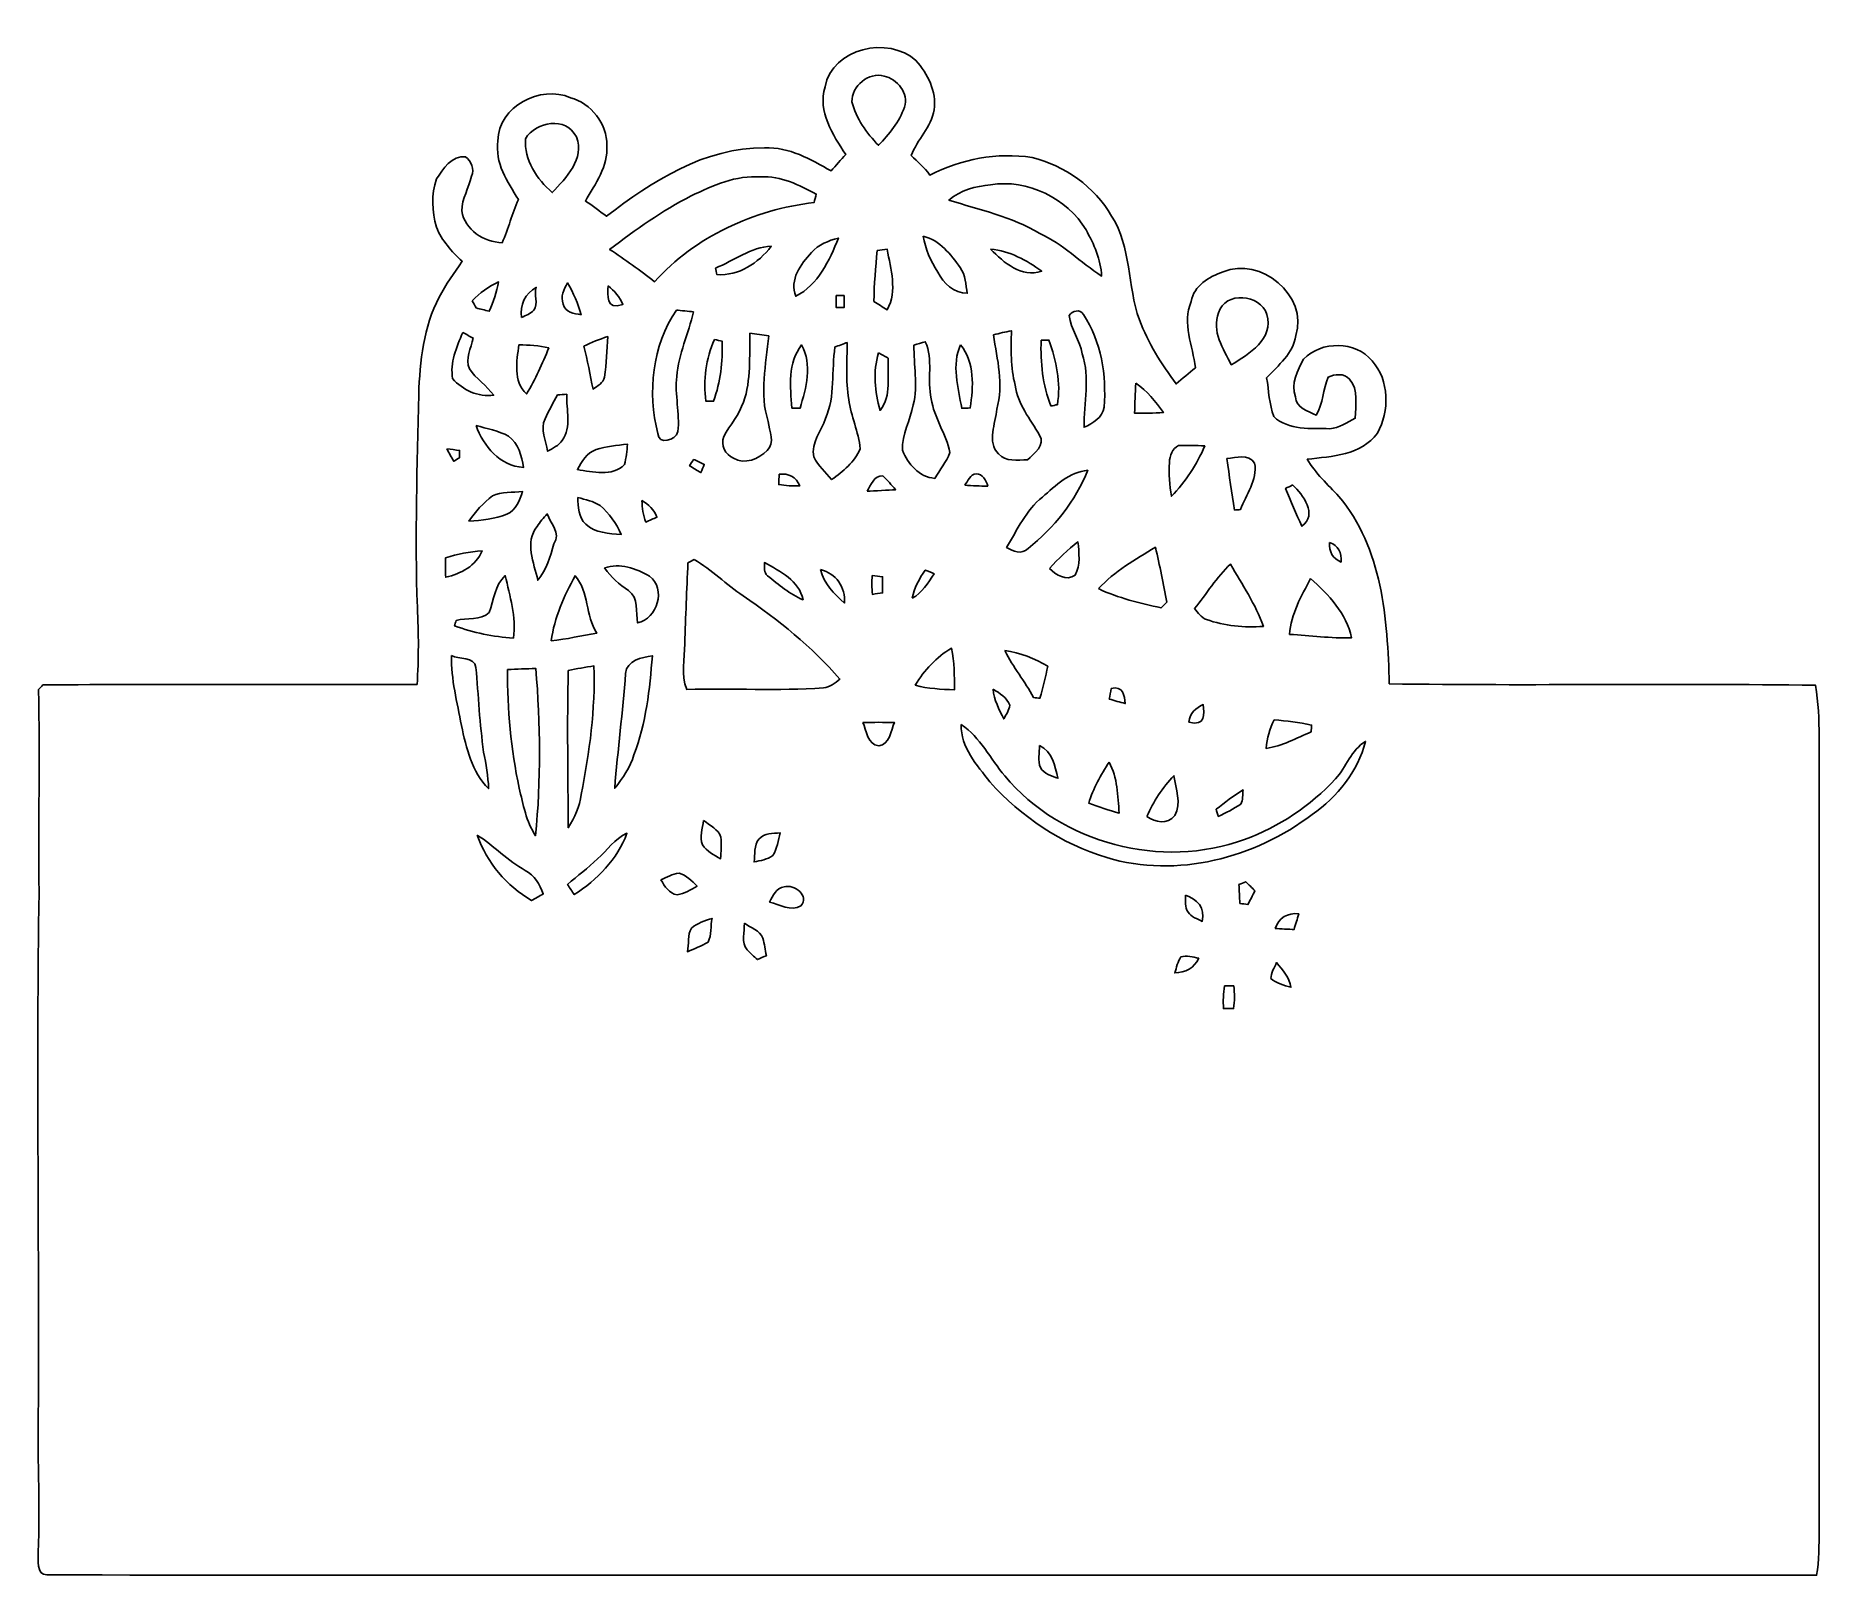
# Model space of a CAD drawing. Header units: centimetres. Extents: x -14 to 13.7, y -12 to 12.
import ezdxf

# ---------------------------------------------------------------- set-up
doc = ezdxf.new("R2010")
doc.units = ezdxf.units.CM
doc.header["$MEASUREMENT"] = 0
doc.layers.add('Camada 1', color=7, linetype='Continuous')

msp = doc.modelspace()

# ---------------------------------------------------------------- linework, layer by layer
at = {"layer": 'Camada 1', "color": 139}
for points, knots in [([(-1.73531, 11.176), (-1.61713, 11.78348), (-0.75318, 11.97116), (-0.31997, 11.58522), (-0.31997, 11.58522), (-0.13582, 11.37885), (0.00459, 11.10192), (-0.03739, 10.81758), (-0.03739, 10.81758), (-0.08431, 10.54558), (-0.29704, 10.35508), (-0.3937, 10.10743), (-0.3937, 10.10743), (-0.29281, 10.01007), (-0.1845, 9.9194), (-0.10548, 9.80158), (-0.10548, 9.80158), (0.38664, 10.04464), (0.93874, 10.16176), (1.48731, 10.07463), (1.48731, 10.07463), (1.99954, 9.94939), (2.46204, 9.62201), (2.72697, 9.1634), (2.72697, 9.1634), (3.03601, 8.68045), (2.96862, 8.07473), (3.15807, 7.54909), (3.15807, 7.54909), (3.29247, 7.18785), (3.50308, 6.86047), (3.73027, 6.55073), (3.73027, 6.55073), (3.83046, 6.63434), (3.92924, 6.72042), (4.03154, 6.80261), (4.03154, 6.80261), (3.99097, 7.14057), (3.82164, 7.49688), (3.96593, 7.83202), (3.96593, 7.83202), (4.00685, 8.07932), (4.24356, 8.21902), (4.46052, 8.29522), (4.46052, 8.29522), (5.0426, 8.54075), (5.79226, 7.9255), (5.59329, 7.30144), (5.59329, 7.30144), (5.55695, 7.01922), (5.31918, 6.84212), (5.13997, 6.64598), (5.13997, 6.64598), (5.17454, 6.4449), (5.17913, 6.23217), (5.25074, 6.04132), (5.25074, 6.04132), (5.47829, 5.8233), (5.83424, 5.85893), (6.1221, 5.85294), (6.1221, 5.85294), (6.27027, 5.85646), (6.38986, 5.95736), (6.52004, 6.01486), (6.52004, 6.01486), (6.51757, 6.21877), (6.58072, 6.4576), (6.43008, 6.62446), (6.43008, 6.62446), (6.34471, 6.72147), (6.20324, 6.70066), (6.09706, 6.65656), (6.09706, 6.65656), (6.01557, 6.46536), (6.02192, 6.24417), (5.91079, 6.06143), (5.91079, 6.06143), (5.7919, 6.13092), (5.59259, 6.16973), (5.59117, 6.35035), (5.59117, 6.35035), (5.5058, 6.55461), (5.62398, 6.75852), (5.71288, 6.93632), (5.71288, 6.93632), (5.99299, 7.22065), (6.52215, 7.22559), (6.7825, 6.90668), (6.7825, 6.90668), (7.05273, 6.60753), (7.05414, 6.12457), (6.8647, 5.78309), (6.8647, 5.78309), (6.60788, 5.43877), (6.1602, 5.42325), (5.77215, 5.37774), (5.77215, 5.37774), (5.90232, 5.15796), (6.09035, 4.9844), (6.26251, 4.79884), (6.26251, 4.79884), (6.94337, 3.99979), (7.02345, 2.8829), (7.04885, 1.88101), (7.04885, 1.88101), (9.26112, 1.84785), (11.4741, 1.89159), (13.68636, 1.85808), (13.68636, 1.85808), (13.72835, 1.59385), (13.73963, 1.32609), (13.74316, 1.05869), (13.74316, 1.05869), (13.73928, -3.05717), (13.73858, -7.17303), (13.74351, -11.28889), (13.74351, -11.28889), (13.73611, -11.52454), (13.74387, -11.76408), (13.70048, -11.99727), (13.70048, -11.99727), (4.51802, -11.99092), (-4.66549, -11.99691), (-13.84758, -11.99162), (-13.84758, -11.99162), (-14.02327, -11.98986), (-13.97211, -11.74503), (-13.98446, -11.64272), (-13.98446, -11.64272), (-13.95271, -10.86626), (-14.00175, -10.09015), (-13.97882, -9.31368), (-13.97882, -9.31368), (-13.9707, -6.66327), (-14.01339, -4.01179), (-13.97106, -1.36137), (-13.97106, -1.36137), (-13.99081, -0.3108), (-13.94918, 0.74048), (-13.98023, 1.7907), (-13.98023, 1.7907), (-13.95659, 1.81575), (-13.93331, 1.84079), (-13.90967, 1.86549), (-13.90967, 1.86549), (-11.96834, 1.87607), (-10.02665, 1.86549), (-8.08531, 1.87078), (-8.08531, 1.87078), (-8.06097, 2.27012), (-8.05921, 2.67053), (-8.08143, 3.06987), (-8.08143, 3.06987), (-8.1213, 4.17512), (-8.08425, 5.28073), (-8.06097, 6.38598), (-8.06097, 6.38598), (-8.03945, 6.90104), (-7.98795, 7.43867), (-7.74171, 7.90222), (-7.74171, 7.90222), (-7.64258, 8.10048), (-7.50323, 8.2744), (-7.38258, 8.45926), (-7.38258, 8.45926), (-7.54803, 8.60848), (-7.70114, 8.7824), (-7.78545, 8.99089), (-7.78545, 8.99089), (-7.85036, 9.23184), (-7.87012, 9.50242), (-7.78192, 9.74019), (-7.78192, 9.74019), (-7.68526, 9.89506), (-7.54204, 10.11096), (-7.32966, 10.08486), (-7.32966, 10.08486), (-7.24112, 10.01571), (-7.18785, 9.894), (-7.24006, 9.78147), (-7.24006, 9.78147), (-7.27992, 9.59908), (-7.38787, 9.43469), (-7.39105, 9.24383), (-7.39105, 9.24383), (-7.34201, 8.94785), (-7.04603, 8.7563), (-6.76134, 8.74783), (-6.76134, 8.74783), (-6.6608, 8.96549), (-6.60823, 9.20397), (-6.50769, 9.42305), (-6.50769, 9.42305), (-6.68443, 9.6968), (-6.8767, 9.99067), (-6.8266, 10.33568), (-6.8266, 10.33568), (-6.82307, 10.86697), (-6.16303, 11.21163), (-5.69807, 11.00525), (-5.69807, 11.00525), (-5.38127, 10.91918), (-5.12269, 10.59815), (-5.13292, 10.26442), (-5.13292, 10.26442), (-5.10505, 9.93634), (-5.31354, 9.66717), (-5.46559, 9.39659), (-5.46559, 9.39659), (-5.35129, 9.32462), (-5.24439, 9.24207), (-5.13856, 9.15882), (-5.13856, 9.15882), (-4.4263, 9.7035), (-3.60786, 10.23761), (-2.67476, 10.22279), (-2.67476, 10.22279), (-2.29094, 10.24467), (-1.96144, 10.04288), (-1.64006, 9.86684), (-1.64006, 9.86684), (-1.56563, 9.95257), (-1.48978, 10.03688), (-1.41358, 10.12084), (-1.41358, 10.12084), (-1.61431, 10.43058), (-1.85102, 10.78653), (-1.73531, 11.176)], [0, 0, 0, 0, 0.01724138, 0.01724138, 0.01724138, 0.01724138, 0.03448276, 0.03448276, 0.03448276, 0.03448276, 0.05172414, 0.05172414, 0.05172414, 0.05172414, 0.06896552, 0.06896552, 0.06896552, 0.06896552, 0.0862069, 0.0862069, 0.0862069, 0.0862069, 0.10344828, 0.10344828, 0.10344828, 0.10344828, 0.12068966, 0.12068966, 0.12068966, 0.12068966, 0.13793103, 0.13793103, 0.13793103, 0.13793103, 0.15517241, 0.15517241, 0.15517241, 0.15517241, 0.17241379, 0.17241379, 0.17241379, 0.17241379, 0.18965517, 0.18965517, 0.18965517, 0.18965517, 0.20689655, 0.20689655, 0.20689655, 0.20689655, 0.22413793, 0.22413793, 0.22413793, 0.22413793, 0.24137931, 0.24137931, 0.24137931, 0.24137931, 0.25862069, 0.25862069, 0.25862069, 0.25862069, 0.27586207, 0.27586207, 0.27586207, 0.27586207, 0.29310345, 0.29310345, 0.29310345, 0.29310345, 0.31034483, 0.31034483, 0.31034483, 0.31034483, 0.32758621, 0.32758621, 0.32758621, 0.32758621, 0.34482759, 0.34482759, 0.34482759, 0.34482759, 0.36206897, 0.36206897, 0.36206897, 0.36206897, 0.37931034, 0.37931034, 0.37931034, 0.37931034, 0.39655172, 0.39655172, 0.39655172, 0.39655172, 0.4137931, 0.4137931, 0.4137931, 0.4137931, 0.43103448, 0.43103448, 0.43103448, 0.43103448, 0.44827586, 0.44827586, 0.44827586, 0.44827586, 0.46551724, 0.46551724, 0.46551724, 0.46551724, 0.48275862, 0.48275862, 0.48275862, 0.48275862, 0.5, 0.5, 0.5, 0.5, 0.51724138, 0.51724138, 0.51724138, 0.51724138, 0.53448276, 0.53448276, 0.53448276, 0.53448276, 0.55172414, 0.55172414, 0.55172414, 0.55172414, 0.56896552, 0.56896552, 0.56896552, 0.56896552, 0.5862069, 0.5862069, 0.5862069, 0.5862069, 0.60344828, 0.60344828, 0.60344828, 0.60344828, 0.62068966, 0.62068966, 0.62068966, 0.62068966, 0.63793103, 0.63793103, 0.63793103, 0.63793103, 0.65517241, 0.65517241, 0.65517241, 0.65517241, 0.67241379, 0.67241379, 0.67241379, 0.67241379, 0.68965517, 0.68965517, 0.68965517, 0.68965517, 0.70689655, 0.70689655, 0.70689655, 0.70689655, 0.72413793, 0.72413793, 0.72413793, 0.72413793, 0.74137931, 0.74137931, 0.74137931, 0.74137931, 0.75862069, 0.75862069, 0.75862069, 0.75862069, 0.77586207, 0.77586207, 0.77586207, 0.77586207, 0.79310345, 0.79310345, 0.79310345, 0.79310345, 0.81034483, 0.81034483, 0.81034483, 0.81034483, 0.82758621, 0.82758621, 0.82758621, 0.82758621, 0.84482759, 0.84482759, 0.84482759, 0.84482759, 0.86206897, 0.86206897, 0.86206897, 0.86206897, 0.87931034, 0.87931034, 0.87931034, 0.87931034, 0.89655172, 0.89655172, 0.89655172, 0.89655172, 0.9137931, 0.9137931, 0.9137931, 0.9137931, 0.93103448, 0.93103448, 0.93103448, 0.93103448, 0.94827586, 0.94827586, 0.94827586, 0.94827586, 0.96551724, 0.96551724, 0.96551724, 0.96551724, 1, 1, 1, 1]), ([(-1.31621, 10.9414), (-1.25201, 10.68176), (-1.08726, 10.45386), (-0.90205, 10.26407), (-0.90205, 10.26407), (-0.74083, 10.44116), (-0.57326, 10.62567), (-0.49989, 10.85885), (-0.49989, 10.85885), (-0.4251, 11.07122), (-0.61101, 11.29947), (-0.81456, 11.34322), (-0.81456, 11.34322), (-1.05798, 11.41024), (-1.32151, 11.18658), (-1.31621, 10.9414)], [0, 0, 0, 0, 0.2, 0.2, 0.2, 0.2, 0.4, 0.4, 0.4, 0.4, 0.6, 0.6, 0.6, 0.6, 1, 1, 1, 1]), ([(-6.39868, 10.36602), (-6.42091, 10.04111), (-6.22124, 9.73596), (-5.98205, 9.52958), (-5.98205, 9.52958), (-5.76756, 9.75889), (-5.47088, 10.05381), (-5.60458, 10.39424), (-5.60458, 10.39424), (-5.77144, 10.72056), (-6.23217, 10.63766), (-6.39868, 10.36602)], [0, 0, 0, 0, 0.25, 0.25, 0.25, 0.25, 0.5, 0.5, 0.5, 0.5, 1, 1, 1, 1]), ([(-3.81952, 9.47808), (-4.26967, 9.24454), (-4.68454, 8.94891), (-5.08811, 8.64411), (-5.08811, 8.64411), (-4.84999, 8.4836), (-4.61327, 8.32062), (-4.38961, 8.13964), (-4.38961, 8.13964), (-3.75532, 8.84273), (-2.83951, 9.26782), (-1.905, 9.37225), (-1.905, 9.37225), (-1.89406, 9.41599), (-1.88313, 9.46009), (-1.87184, 9.50383), (-1.87184, 9.50383), (-2.13889, 9.64424), (-2.42323, 9.79487), (-2.73403, 9.77265), (-2.73403, 9.77265), (-3.12244, 9.80369), (-3.47768, 9.63612), (-3.81952, 9.47808)], [0, 0, 0, 0, 0.14285714, 0.14285714, 0.14285714, 0.14285714, 0.28571429, 0.28571429, 0.28571429, 0.28571429, 0.42857143, 0.42857143, 0.42857143, 0.42857143, 0.57142857, 0.57142857, 0.57142857, 0.57142857, 0.71428571, 0.71428571, 0.71428571, 0.71428571, 1, 1, 1, 1]), ([(0.84314, 9.65059), (0.61031, 9.62519), (0.37324, 9.56839), (0.19262, 9.41176), (0.19262, 9.41176), (0.67134, 9.25971), (1.16981, 9.15211), (1.6069, 8.89282), (1.6069, 8.89282), (1.96709, 8.72913), (2.24331, 8.44197), (2.57034, 8.22819), (2.57034, 8.22819), (2.5594, 8.48466), (2.4511, 8.7249), (2.32939, 8.94644), (2.32939, 8.94644), (2.03059, 9.44386), (1.41958, 9.74302), (0.84314, 9.65059)], [0, 0, 0, 0, 0.16666667, 0.16666667, 0.16666667, 0.16666667, 0.33333333, 0.33333333, 0.33333333, 0.33333333, 0.5, 0.5, 0.5, 0.5, 0.66666667, 0.66666667, 0.66666667, 0.66666667, 1, 1, 1, 1]), ([(-3.43923, 8.35378), (-3.43429, 8.32838), (-3.42406, 8.27722), (-3.41912, 8.25182), (-3.41912, 8.25182), (-3.07411, 8.23066), (-2.7753, 8.43033), (-2.57175, 8.69244), (-2.57175, 8.69244), (-2.88925, 8.6801), (-3.15348, 8.46843), (-3.43923, 8.35378)], [0, 0, 0, 0, 0.25, 0.25, 0.25, 0.25, 0.5, 0.5, 0.5, 0.5, 1, 1, 1, 1]), ([(-1.94522, 8.59508), (-2.11349, 8.41692), (-2.29129, 8.17104), (-2.19075, 7.91457), (-2.19075, 7.91457), (-1.84044, 8.09519), (-1.66405, 8.46984), (-1.52682, 8.8205), (-1.52682, 8.8205), (-1.68204, 8.78099), (-1.83727, 8.71749), (-1.94522, 8.59508)], [0, 0, 0, 0, 0.25, 0.25, 0.25, 0.25, 0.5, 0.5, 0.5, 0.5, 1, 1, 1, 1]), ([(-0.92146, 8.6293), (-0.94897, 8.36507), (-0.96837, 8.10013), (-0.97578, 7.83414), (-0.97578, 7.83414), (-0.90629, 7.79039), (-0.83679, 7.747), (-0.76659, 7.70361), (-0.76659, 7.70361), (-0.60466, 8.00065), (-0.71296, 8.33684), (-0.76623, 8.64623), (-0.76623, 8.64623), (-0.81809, 8.64094), (-0.86995, 8.63529), (-0.92146, 8.6293)], [0, 0, 0, 0, 0.2, 0.2, 0.2, 0.2, 0.4, 0.4, 0.4, 0.4, 0.6, 0.6, 0.6, 0.6, 1, 1, 1, 1]), ([(-0.20532, 8.85084), (-0.16827, 8.65187), (-0.09419, 8.45996), (0.0187, 8.29134), (0.0187, 8.29134), (0.11042, 8.11389), (0.26987, 7.96607), (0.47942, 7.96043), (0.47942, 7.96043), (0.45614, 8.0966), (0.45156, 8.24265), (0.37006, 8.35977), (0.37006, 8.35977), (0.22366, 8.5665), (0.05221, 8.78417), (-0.20532, 8.85084)], [0, 0, 0, 0, 0.2, 0.2, 0.2, 0.2, 0.4, 0.4, 0.4, 0.4, 0.6, 0.6, 0.6, 0.6, 1, 1, 1, 1]), ([(0.84349, 8.64799), (1.05375, 8.43527), (1.31586, 8.19891), (1.63901, 8.30298), (1.63901, 8.30298), (1.4037, 8.47372), (1.13877, 8.62224), (0.84349, 8.64799)], [0, 0, 0, 0, 0.33333333, 0.33333333, 0.33333333, 0.33333333, 1, 1, 1, 1]), ([(-7.22842, 7.84578), (-7.20831, 7.80803), (-7.1882, 7.77028), (-7.16809, 7.73254), (-7.16809, 7.73254), (-7.09965, 7.71595), (-7.03157, 7.69902), (-6.96277, 7.68244), (-6.96277, 7.68244), (-6.90104, 7.8299), (-6.84636, 7.98089), (-6.81567, 8.13823), (-6.81567, 8.13823), (-6.97089, 8.06838), (-7.10847, 7.96607), (-7.22842, 7.84578)], [0, 0, 0, 0, 0.2, 0.2, 0.2, 0.2, 0.4, 0.4, 0.4, 0.4, 0.6, 0.6, 0.6, 0.6, 1, 1, 1, 1]), ([(-5.8099, 7.79392), (-5.78802, 7.66339), (-5.63915, 7.64575), (-5.53367, 7.62635), (-5.53367, 7.62635), (-5.57777, 7.80062), (-5.65291, 7.96537), (-5.74252, 8.12094), (-5.74252, 8.12094), (-5.80178, 8.02358), (-5.85964, 7.90822), (-5.8099, 7.79392)], [0, 0, 0, 0, 0.25, 0.25, 0.25, 0.25, 0.5, 0.5, 0.5, 0.5, 1, 1, 1, 1]), ([(-5.11351, 8.07544), (-5.11422, 7.93679), (-5.14985, 7.6895), (-4.88174, 7.78827), (-4.88174, 7.78827), (-4.93254, 7.90328), (-5.01368, 7.99994), (-5.11351, 8.07544)], [0, 0, 0, 0, 0.33333333, 0.33333333, 0.33333333, 0.33333333, 1, 1, 1, 1]), ([(-6.45795, 7.58296), (-6.39339, 7.61859), (-6.31931, 7.64328), (-6.26639, 7.6962), (-6.26639, 7.6962), (-6.19125, 7.79604), (-6.2745, 7.94879), (-6.2297, 8.05145), (-6.2297, 8.05145), (-6.40256, 7.96078), (-6.49393, 7.77557), (-6.45795, 7.58296)], [0, 0, 0, 0, 0.25, 0.25, 0.25, 0.25, 0.5, 0.5, 0.5, 0.5, 1, 1, 1, 1]), ([(-1.56034, 7.9255), (-1.56104, 7.86306), (-1.56104, 7.80062), (-1.56034, 7.73783), (-1.56034, 7.73783), (-1.51977, 7.73783), (-1.4792, 7.73783), (-1.43827, 7.73783), (-1.43827, 7.73783), (-1.43792, 7.80062), (-1.43792, 7.86306), (-1.43827, 7.9255), (-1.43827, 7.9255), (-1.4792, 7.9255), (-1.51977, 7.9255), (-1.56034, 7.9255)], [0, 0, 0, 0, 0.2, 0.2, 0.2, 0.2, 0.4, 0.4, 0.4, 0.4, 0.6, 0.6, 0.6, 0.6, 1, 1, 1, 1]), ([(4.39067, 7.65669), (4.27955, 7.37376), (4.46617, 7.09224), (4.58999, 6.84918), (4.58999, 6.84918), (4.86445, 7.00899), (5.25815, 7.25805), (5.14385, 7.63094), (5.14385, 7.63094), (5.04472, 7.94914), (4.49086, 7.99818), (4.39067, 7.65669)], [0, 0, 0, 0, 0.25, 0.25, 0.25, 0.25, 0.5, 0.5, 0.5, 0.5, 1, 1, 1, 1]), ([(-4.04812, 7.69902), (-4.43018, 7.14798), (-4.49827, 6.41667), (-4.33775, 5.77709), (-4.33775, 5.77709), (-4.3307, 5.6007), (-4.05518, 5.66244), (-4.02696, 5.80707), (-4.02696, 5.80707), (-3.99027, 6.09177), (-4.07776, 6.38069), (-4.04283, 6.6675), (-4.04283, 6.6675), (-4.01814, 7.01604), (-3.85762, 7.33354), (-3.78425, 7.67186), (-3.78425, 7.67186), (-3.85022, 7.67856), (-3.98216, 7.69232), (-4.04812, 7.69902)], [0, 0, 0, 0, 0.16666667, 0.16666667, 0.16666667, 0.16666667, 0.33333333, 0.33333333, 0.33333333, 0.33333333, 0.5, 0.5, 0.5, 0.5, 0.66666667, 0.66666667, 0.66666667, 0.66666667, 1, 1, 1, 1]), ([(2.06551, 7.61259), (2.08844, 7.40128), (2.23661, 7.22912), (2.26907, 7.01887), (2.26907, 7.01887), (2.39501, 6.64669), (2.29482, 6.25651), (2.29729, 5.87551), (2.29729, 5.87551), (2.43558, 5.93478), (2.58304, 6.02791), (2.61056, 6.18843), (2.61056, 6.18843), (2.6476, 6.6809), (2.56575, 7.2143), (2.28635, 7.63094), (2.28635, 7.63094), (2.23485, 7.72442), (2.11455, 7.68773), (2.06551, 7.61259)], [0, 0, 0, 0, 0.16666667, 0.16666667, 0.16666667, 0.16666667, 0.33333333, 0.33333333, 0.33333333, 0.33333333, 0.5, 0.5, 0.5, 0.5, 0.66666667, 0.66666667, 0.66666667, 0.66666667, 1, 1, 1, 1]), ([(-7.37517, 7.34942), (-7.47148, 7.12505), (-7.57696, 6.87564), (-7.5318, 6.63187), (-7.5318, 6.63187), (-7.37905, 6.45654), (-7.12893, 6.33871), (-6.89257, 6.37364), (-6.89257, 6.37364), (-7.00017, 6.5278), (-7.16844, 6.62869), (-7.27216, 6.78462), (-7.27216, 6.78462), (-7.34307, 6.94267), (-7.24429, 7.10777), (-7.21078, 7.26264), (-7.21078, 7.26264), (-7.26546, 7.29156), (-7.32049, 7.32049), (-7.37517, 7.34942)], [0, 0, 0, 0, 0.16666667, 0.16666667, 0.16666667, 0.16666667, 0.33333333, 0.33333333, 0.33333333, 0.33333333, 0.5, 0.5, 0.5, 0.5, 0.66666667, 0.66666667, 0.66666667, 0.66666667, 1, 1, 1, 1]), ([(-5.49063, 7.13528), (-5.42749, 6.91656), (-5.39785, 6.69008), (-5.34599, 6.46853), (-5.34599, 6.46853), (-5.27791, 6.51969), (-5.18477, 6.56378), (-5.16749, 6.65621), (-5.16749, 6.65621), (-5.14138, 6.86541), (-5.12339, 7.07602), (-5.1181, 7.28698), (-5.1181, 7.28698), (-5.2458, 7.24535), (-5.37069, 7.19561), (-5.49063, 7.13528)], [0, 0, 0, 0, 0.2, 0.2, 0.2, 0.2, 0.4, 0.4, 0.4, 0.4, 0.6, 0.6, 0.6, 0.6, 1, 1, 1, 1]), ([(-3.45334, 7.24253), (-3.59692, 6.94337), (-3.63044, 6.60682), (-3.58916, 6.28015), (-3.58916, 6.28015), (-3.55953, 6.28015), (-3.50026, 6.2805), (-3.47027, 6.2805), (-3.47027, 6.2805), (-3.3588, 6.5793), (-3.33022, 6.8961), (-3.33446, 7.21289), (-3.33446, 7.21289), (-3.36409, 7.2203), (-3.42336, 7.23512), (-3.45334, 7.24253)], [0, 0, 0, 0, 0.2, 0.2, 0.2, 0.2, 0.4, 0.4, 0.4, 0.4, 0.6, 0.6, 0.6, 0.6, 1, 1, 1, 1]), ([(-2.90301, 7.34025), (-2.915, 6.98253), (-2.88325, 6.61211), (-3.00355, 6.2678), (-3.00355, 6.2678), (-3.07375, 6.07236), (-3.21098, 5.9122), (-3.31047, 5.73229), (-3.31047, 5.73229), (-3.36409, 5.59364), (-3.28683, 5.449), (-3.15912, 5.39468), (-3.15912, 5.39468), (-2.98556, 5.28708), (-2.7686, 5.38374), (-2.63525, 5.51109), (-2.63525, 5.51109), (-2.50649, 5.63139), (-2.60667, 5.81836), (-2.62008, 5.96371), (-2.62008, 5.96371), (-2.75978, 6.4008), (-2.65254, 6.85377), (-2.61197, 7.29615), (-2.61197, 7.29615), (-2.70827, 7.31061), (-2.80705, 7.32649), (-2.90301, 7.34025)], [0, 0, 0, 0, 0.125, 0.125, 0.125, 0.125, 0.25, 0.25, 0.25, 0.25, 0.375, 0.375, 0.375, 0.375, 0.5, 0.5, 0.5, 0.5, 0.625, 0.625, 0.625, 0.625, 0.75, 0.75, 0.75, 0.75, 1, 1, 1, 1]), ([(0.889, 7.31379), (0.94192, 6.92997), (1.05269, 6.54297), (0.93804, 6.15632), (0.93804, 6.15632), (0.92357, 5.93866), (0.77929, 5.64585), (0.96414, 5.46206), (0.96414, 5.46206), (1.07703, 5.33682), (1.26436, 5.36116), (1.41605, 5.36963), (1.41605, 5.36963), (1.51765, 5.461), (1.70392, 5.60035), (1.60584, 5.7531), (1.60584, 5.7531), (1.45874, 6.00145), (1.2633, 6.23288), (1.2252, 6.53027), (1.2252, 6.53027), (1.15006, 6.8072), (1.16205, 7.0933), (1.16628, 7.37658), (1.16628, 7.37658), (1.07315, 7.35965), (0.98072, 7.33848), (0.889, 7.31379)], [0, 0, 0, 0, 0.125, 0.125, 0.125, 0.125, 0.25, 0.25, 0.25, 0.25, 0.375, 0.375, 0.375, 0.375, 0.5, 0.5, 0.5, 0.5, 0.625, 0.625, 0.625, 0.625, 0.75, 0.75, 0.75, 0.75, 1, 1, 1, 1]), ([(1.62948, 7.23018), (1.61643, 6.88269), (1.65312, 6.53168), (1.78117, 6.20642), (1.78117, 6.20642), (1.80622, 6.21136), (1.85702, 6.22124), (1.88242, 6.22617), (1.88242, 6.22617), (1.94098, 6.57049), (1.86267, 6.9095), (1.75084, 7.23265), (1.75084, 7.23265), (1.7205, 7.23194), (1.65982, 7.23089), (1.62948, 7.23018)], [0, 0, 0, 0, 0.2, 0.2, 0.2, 0.2, 0.4, 0.4, 0.4, 0.4, 0.6, 0.6, 0.6, 0.6, 1, 1, 1, 1]), ([(-6.50028, 7.15857), (-6.53662, 6.9028), (-6.59271, 6.59271), (-6.38104, 6.39515), (-6.38104, 6.39515), (-6.24029, 6.62023), (-6.13657, 6.86541), (-6.03532, 7.10988), (-6.03532, 7.10988), (-6.18737, 7.14798), (-6.34471, 7.15574), (-6.50028, 7.15857)], [0, 0, 0, 0, 0.25, 0.25, 0.25, 0.25, 0.5, 0.5, 0.5, 0.5, 1, 1, 1, 1]), ([(-2.25284, 6.17467), (-2.22074, 6.17396), (-2.15653, 6.17255), (-2.12407, 6.17185), (-2.12407, 6.17185), (-2.02777, 6.48582), (-1.92899, 6.85024), (-2.10114, 7.1561), (-2.10114, 7.1561), (-2.3181, 6.87458), (-2.27542, 6.50769), (-2.25284, 6.17467)], [0, 0, 0, 0, 0.25, 0.25, 0.25, 0.25, 0.5, 0.5, 0.5, 0.5, 1, 1, 1, 1]), ([(-1.57974, 7.12505), (-1.63759, 6.75534), (-1.57233, 6.36376), (-1.72755, 6.01027), (-1.72755, 6.01027), (-1.78788, 5.8099), (-1.96215, 5.63809), (-1.90747, 5.41302), (-1.90747, 5.41302), (-1.84467, 5.27685), (-1.72755, 5.17454), (-1.6323, 5.06024), (-1.6323, 5.06024), (-1.45133, 5.18266), (-1.27635, 5.33823), (-1.18569, 5.54037), (-1.18569, 5.54037), (-1.21532, 5.8039), (-1.32927, 6.04837), (-1.36631, 6.30978), (-1.36631, 6.30978), (-1.41676, 6.60294), (-1.391, 6.89963), (-1.3903, 7.1942), (-1.3903, 7.1942), (-1.43792, 7.17691), (-1.53247, 7.14234), (-1.57974, 7.12505)], [0, 0, 0, 0, 0.125, 0.125, 0.125, 0.125, 0.25, 0.25, 0.25, 0.25, 0.375, 0.375, 0.375, 0.375, 0.5, 0.5, 0.5, 0.5, 0.625, 0.625, 0.625, 0.625, 0.75, 0.75, 0.75, 0.75, 1, 1, 1, 1]), ([(-0.90276, 7.03121), (-0.99272, 6.7377), (-0.95744, 6.42902), (-0.87806, 6.13833), (-0.87806, 6.13833), (-0.69003, 6.36552), (-0.77294, 6.6802), (-0.75036, 6.94902), (-0.75036, 6.94902), (-0.80116, 6.97689), (-0.85196, 7.0044), (-0.90276, 7.03121)], [0, 0, 0, 0, 0.25, 0.25, 0.25, 0.25, 0.5, 0.5, 0.5, 0.5, 1, 1, 1, 1]), ([(-0.35031, 7.15433), (-0.35454, 6.84459), (-0.28681, 6.53203), (-0.36089, 6.22582), (-0.36089, 6.22582), (-0.40499, 5.98629), (-0.5401, 5.7665), (-0.52917, 5.51709), (-0.52917, 5.51709), (-0.44556, 5.30331), (-0.27129, 5.10046), (-0.02681, 5.07965), (-0.02681, 5.07965), (0.05151, 5.213), (0.15734, 5.33365), (0.20849, 5.48146), (0.20849, 5.48146), (0.1524, 5.77427), (-0.04057, 6.02086), (-0.08079, 6.31931), (-0.08079, 6.31931), (-0.15134, 6.61176), (-0.04621, 6.92714), (-0.17392, 7.20725), (-0.17392, 7.20725), (-0.23319, 7.18961), (-0.29175, 7.17197), (-0.35031, 7.15433)], [0, 0, 0, 0, 0.125, 0.125, 0.125, 0.125, 0.25, 0.25, 0.25, 0.25, 0.375, 0.375, 0.375, 0.375, 0.5, 0.5, 0.5, 0.5, 0.625, 0.625, 0.625, 0.625, 0.75, 0.75, 0.75, 0.75, 1, 1, 1, 1]), ([(0.37536, 7.15998), (0.23283, 6.84742), (0.33831, 6.49182), (0.39264, 6.17079), (0.39264, 6.17079), (0.42545, 6.17185), (0.49142, 6.17396), (0.52458, 6.17537), (0.52458, 6.17537), (0.5775, 6.50628), (0.5969, 6.88164), (0.37536, 7.15998)], [0, 0, 0, 0, 0.25, 0.25, 0.25, 0.25, 0.5, 0.5, 0.5, 0.5, 1, 1, 1, 1]), ([(-5.90091, 6.37928), (-5.96512, 6.25475), (-6.03744, 6.13445), (-6.09424, 6.00604), (-6.09424, 6.00604), (-6.17008, 5.84341), (-6.07801, 5.66667), (-6.05331, 5.50086), (-6.05331, 5.50086), (-5.97288, 5.54884), (-5.8801, 5.5887), (-5.82895, 5.67161), (-5.82895, 5.67161), (-5.67514, 5.87692), (-5.7665, 6.15174), (-5.75451, 6.38775), (-5.75451, 6.38775), (-5.80355, 6.38492), (-5.85223, 6.3821), (-5.90091, 6.37928)], [0, 0, 0, 0, 0.16666667, 0.16666667, 0.16666667, 0.16666667, 0.33333333, 0.33333333, 0.33333333, 0.33333333, 0.5, 0.5, 0.5, 0.5, 0.66666667, 0.66666667, 0.66666667, 0.66666667, 1, 1, 1, 1]), ([(3.10233, 6.56096), (3.09492, 6.40539), (3.08857, 6.24981), (3.08398, 6.09424), (3.08398, 6.09424), (3.23391, 6.09177), (3.38384, 6.096), (3.53413, 6.10376), (3.53413, 6.10376), (3.41454, 6.27627), (3.27731, 6.44243), (3.10233, 6.56096)], [0, 0, 0, 0, 0.25, 0.25, 0.25, 0.25, 0.5, 0.5, 0.5, 0.5, 1, 1, 1, 1]), ([(-7.16809, 5.90091), (-7.04674, 5.57636), (-6.79909, 5.27156), (-6.42867, 5.25039), (-6.42867, 5.25039), (-6.45548, 5.42784), (-6.51051, 5.6268), (-6.6615, 5.73722), (-6.6615, 5.73722), (-6.8199, 5.81836), (-6.99664, 5.85717), (-7.16809, 5.90091)], [0, 0, 0, 0, 0.25, 0.25, 0.25, 0.25, 0.5, 0.5, 0.5, 0.5, 1, 1, 1, 1]), ([(-5.30013, 5.52732), (-5.44654, 5.47899), (-5.51921, 5.33929), (-5.59082, 5.21582), (-5.59082, 5.21582), (-5.35058, 5.1816), (-5.05037, 5.09834), (-4.85704, 5.29484), (-4.85704, 5.29484), (-4.83059, 5.39891), (-4.81506, 5.5051), (-4.81083, 5.61305), (-4.81083, 5.61305), (-4.97558, 5.5947), (-5.14138, 5.57565), (-5.30013, 5.52732)], [0, 0, 0, 0, 0.2, 0.2, 0.2, 0.2, 0.4, 0.4, 0.4, 0.4, 0.6, 0.6, 0.6, 0.6, 1, 1, 1, 1]), ([(3.76908, 5.59294), (3.67065, 5.54425), (3.63149, 5.43031), (3.62585, 5.3273), (3.62585, 5.3273), (3.61668, 5.15161), (3.62444, 4.97381), (3.65831, 4.8006), (3.65831, 4.8006), (3.87597, 5.02744), (4.05483, 5.29519), (4.17689, 5.58482), (4.17689, 5.58482), (4.04072, 5.59223), (3.9049, 5.59505), (3.76908, 5.59294)], [0, 0, 0, 0, 0.2, 0.2, 0.2, 0.2, 0.4, 0.4, 0.4, 0.4, 0.6, 0.6, 0.6, 0.6, 1, 1, 1, 1]), ([(-7.62035, 5.53755), (-7.58684, 5.47264), (-7.55121, 5.40879), (-7.51381, 5.34599), (-7.51381, 5.34599), (-7.49194, 5.35975), (-7.44784, 5.38727), (-7.42597, 5.40103), (-7.42597, 5.40103), (-7.42562, 5.42925), (-7.42456, 5.48569), (-7.42421, 5.51392), (-7.42421, 5.51392), (-7.48947, 5.52274), (-7.55509, 5.5305), (-7.62035, 5.53755)], [0, 0, 0, 0, 0.2, 0.2, 0.2, 0.2, 0.4, 0.4, 0.4, 0.4, 0.6, 0.6, 0.6, 0.6, 1, 1, 1, 1]), ([(-3.78037, 5.37563), (-3.79624, 5.35058), (-3.82799, 5.30049), (-3.84351, 5.27544), (-3.84351, 5.27544), (-3.78601, 5.23945), (-3.72745, 5.20418), (-3.66818, 5.17066), (-3.66818, 5.17066), (-3.65054, 5.213), (-3.63255, 5.25498), (-3.61456, 5.29696), (-3.61456, 5.29696), (-3.66959, 5.32377), (-3.72498, 5.35023), (-3.78037, 5.37563)], [0, 0, 0, 0, 0.2, 0.2, 0.2, 0.2, 0.4, 0.4, 0.4, 0.4, 0.6, 0.6, 0.6, 0.6, 1, 1, 1, 1]), ([(4.5219, 5.38762), (4.55471, 5.11951), (4.60304, 4.85352), (4.64044, 4.58576), (4.64044, 4.58576), (4.66302, 4.58752), (4.70852, 4.59175), (4.7311, 4.59352), (4.7311, 4.59352), (4.81612, 4.82988), (5.00345, 5.04825), (4.953, 5.31671), (4.953, 5.31671), (4.85387, 5.46417), (4.66901, 5.4035), (4.5219, 5.38762)], [0, 0, 0, 0, 0.2, 0.2, 0.2, 0.2, 0.4, 0.4, 0.4, 0.4, 0.6, 0.6, 0.6, 0.6, 1, 1, 1, 1]), ([(-2.44934, 5.14385), (-2.45075, 5.10364), (-2.45392, 5.0232), (-2.45533, 4.98299), (-2.45533, 4.98299), (-2.34774, 4.96711), (-2.23873, 4.96005), (-2.12972, 4.96288), (-2.12972, 4.96288), (-2.18087, 5.10434), (-2.30646, 5.1622), (-2.44934, 5.14385)], [0, 0, 0, 0, 0.25, 0.25, 0.25, 0.25, 0.5, 0.5, 0.5, 0.5, 1, 1, 1, 1]), ([(-1.0795, 4.87892), (-0.96873, 4.88456), (-0.74683, 4.89585), (-0.63571, 4.90185), (-0.63571, 4.90185), (-0.70026, 4.97734), (-0.76412, 5.05389), (-0.83714, 5.12022), (-0.83714, 5.12022), (-0.97226, 5.12198), (-1.02235, 4.97487), (-1.0795, 4.87892)], [0, 0, 0, 0, 0.25, 0.25, 0.25, 0.25, 0.5, 0.5, 0.5, 0.5, 1, 1, 1, 1]), ([(0.43956, 4.97311), (0.55915, 4.96252), (0.67769, 4.95935), (0.79869, 4.96041), (0.79869, 4.96041), (0.76941, 5.04155), (0.72037, 5.15549), (0.61842, 5.14985), (0.61842, 5.14985), (0.52141, 5.15055), (0.49212, 5.03449), (0.43956, 4.97311)], [0, 0, 0, 0, 0.25, 0.25, 0.25, 0.25, 0.5, 0.5, 0.5, 0.5, 1, 1, 1, 1]), ([(1.64888, 4.78896), (1.39347, 4.58399), (1.25836, 4.27743), (1.09079, 4.00438), (1.09079, 4.00438), (1.19662, 3.94688), (1.32115, 3.88408), (1.42593, 3.98956), (1.42593, 3.98956), (1.82739, 4.30459), (2.1657, 4.72899), (2.35514, 5.20559), (2.35514, 5.20559), (2.06798, 5.18125), (1.85667, 4.96676), (1.64888, 4.78896)], [0, 0, 0, 0, 0.2, 0.2, 0.2, 0.2, 0.4, 0.4, 0.4, 0.4, 0.6, 0.6, 0.6, 0.6, 1, 1, 1, 1]), ([(-6.91374, 4.81012), (-7.05309, 4.69688), (-7.18044, 4.56635), (-7.2778, 4.41466), (-7.2778, 4.41466), (-7.07778, 4.42701), (-6.87458, 4.44606), (-6.6869, 4.52226), (-6.6869, 4.52226), (-6.5465, 4.58576), (-6.48935, 4.73886), (-6.44384, 4.87468), (-6.44384, 4.87468), (-6.60047, 4.85916), (-6.76698, 4.87362), (-6.91374, 4.81012)], [0, 0, 0, 0, 0.2, 0.2, 0.2, 0.2, 0.4, 0.4, 0.4, 0.4, 0.6, 0.6, 0.6, 0.6, 1, 1, 1, 1]), ([(-5.58341, 4.78155), (-5.57953, 4.63691), (-5.57283, 4.47146), (-5.46029, 4.36457), (-5.46029, 4.36457), (-5.31354, 4.2291), (-5.09587, 4.21922), (-4.9082, 4.20793), (-4.9082, 4.20793), (-4.98087, 4.38009), (-5.09693, 4.53178), (-5.23487, 4.65702), (-5.23487, 4.65702), (-5.33964, 4.7244), (-5.46488, 4.74839), (-5.58341, 4.78155)], [0, 0, 0, 0, 0.2, 0.2, 0.2, 0.2, 0.4, 0.4, 0.4, 0.4, 0.6, 0.6, 0.6, 0.6, 1, 1, 1, 1]), ([(-4.58435, 4.73287), (-4.58611, 4.61892), (-4.5653, 4.50603), (-4.52402, 4.39949), (-4.52402, 4.39949), (-4.46617, 4.42489), (-4.40866, 4.45029), (-4.35081, 4.47534), (-4.35081, 4.47534), (-4.3949, 4.58964), (-4.48275, 4.67184), (-4.58435, 4.73287)], [0, 0, 0, 0, 0.25, 0.25, 0.25, 0.25, 0.5, 0.5, 0.5, 0.5, 1, 1, 1, 1]), ([(5.5439, 4.97734), (5.51674, 4.96394), (5.46276, 4.93677), (5.4356, 4.92301), (5.4356, 4.92301), (5.51356, 4.72405), (5.59823, 4.5272), (5.6903, 4.33423), (5.6903, 4.33423), (5.93619, 4.51908), (5.709, 4.82282), (5.5439, 4.97734)], [0, 0, 0, 0, 0.25, 0.25, 0.25, 0.25, 0.5, 0.5, 0.5, 0.5, 1, 1, 1, 1]), ([(-6.21665, 4.3314), (-6.41597, 4.08658), (-6.26498, 3.76237), (-6.20642, 3.49391), (-6.20642, 3.49391), (-6.07236, 3.65584), (-6.00957, 3.86186), (-5.95489, 4.06082), (-5.95489, 4.06082), (-5.84482, 4.23051), (-6.00816, 4.37656), (-6.05966, 4.52543), (-6.05966, 4.52543), (-6.11611, 4.4644), (-6.17185, 4.40231), (-6.21665, 4.3314)], [0, 0, 0, 0, 0.2, 0.2, 0.2, 0.2, 0.4, 0.4, 0.4, 0.4, 0.6, 0.6, 0.6, 0.6, 1, 1, 1, 1]), ([(-7.64187, 3.8421), (-7.64364, 3.74121), (-7.64328, 3.63996), (-7.63975, 3.53907), (-7.63975, 3.53907), (-7.40375, 3.59445), (-7.16774, 3.71581), (-7.07355, 3.95287), (-7.07355, 3.95287), (-7.26687, 3.93629), (-7.45737, 3.90172), (-7.64187, 3.8421)], [0, 0, 0, 0, 0.25, 0.25, 0.25, 0.25, 0.5, 0.5, 0.5, 0.5, 1, 1, 1, 1]), ([(1.76036, 3.67877), (1.85914, 3.57576), (2.02036, 3.47169), (2.15829, 3.57399), (2.15829, 3.57399), (2.24719, 3.72886), (2.21721, 3.92148), (2.2031, 4.09152), (2.2031, 4.09152), (2.03835, 3.97369), (1.90041, 3.82411), (1.76036, 3.67877)], [0, 0, 0, 0, 0.25, 0.25, 0.25, 0.25, 0.5, 0.5, 0.5, 0.5, 1, 1, 1, 1]), ([(2.52201, 3.36268), (2.82998, 3.21557), (3.16547, 3.13655), (3.49779, 3.06387), (3.49779, 3.06387), (3.52637, 3.09316), (3.55565, 3.12244), (3.58528, 3.15136), (3.58528, 3.15136), (3.53166, 3.43747), (3.47557, 3.72322), (3.40854, 4.0065), (3.40854, 4.0065), (3.09457, 3.81988), (2.77036, 3.63537), (2.52201, 3.36268)], [0, 0, 0, 0, 0.2, 0.2, 0.2, 0.2, 0.4, 0.4, 0.4, 0.4, 0.6, 0.6, 0.6, 0.6, 1, 1, 1, 1]), ([(6.11928, 4.07882), (6.10799, 3.94335), (6.1722, 3.8294), (6.29779, 3.77578), (6.29779, 3.77578), (6.30802, 3.92218), (6.26004, 4.03789), (6.11928, 4.07882)], [0, 0, 0, 0, 0.33333333, 0.33333333, 0.33333333, 0.33333333, 1, 1, 1, 1]), ([(-5.16678, 3.68441), (-5.0673, 3.54189), (-4.93783, 3.42829), (-4.7946, 3.33199), (-4.7946, 3.33199), (-4.62739, 3.21804), (-4.68736, 2.99755), (-4.65173, 2.82822), (-4.65173, 2.82822), (-4.34199, 2.89877), (-4.20723, 3.35774), (-4.46617, 3.55776), (-4.46617, 3.55776), (-4.67289, 3.677), (-4.93077, 3.77119), (-5.16678, 3.68441)], [0, 0, 0, 0, 0.2, 0.2, 0.2, 0.2, 0.4, 0.4, 0.4, 0.4, 0.6, 0.6, 0.6, 0.6, 1, 1, 1, 1]), ([(-3.77261, 3.8167), (-3.79695, 3.80365), (-3.84563, 3.77719), (-3.86997, 3.76379), (-3.86997, 3.76379), (-3.88585, 3.34469), (-3.9056, 2.92559), (-3.9183, 2.50578), (-3.9183, 2.50578), (-3.92183, 2.26942), (-3.98392, 2.02177), (-3.88761, 1.79493), (-3.88761, 1.79493), (-3.17888, 1.81328), (-2.46839, 1.76953), (-1.76036, 1.81786), (-1.76036, 1.81786), (-1.66017, 1.8288), (-1.58009, 1.89442), (-1.50389, 1.95439), (-1.50389, 1.95439), (-1.93746, 2.45992), (-2.4638, 2.87479), (-3.00955, 3.25191), (-3.00955, 3.25191), (-3.27378, 3.42688), (-3.49744, 3.6576), (-3.77261, 3.8167)], [0, 0, 0, 0, 0.125, 0.125, 0.125, 0.125, 0.25, 0.25, 0.25, 0.25, 0.375, 0.375, 0.375, 0.375, 0.5, 0.5, 0.5, 0.5, 0.625, 0.625, 0.625, 0.625, 0.75, 0.75, 0.75, 0.75, 1, 1, 1, 1]), ([(-2.62819, 3.56447), (-2.45569, 3.42547), (-2.28388, 3.27589), (-2.0768, 3.18876), (-2.0768, 3.18876), (-2.13431, 3.48827), (-2.4384, 3.63326), (-2.67794, 3.76802), (-2.67794, 3.76802), (-2.67159, 3.69923), (-2.69346, 3.61174), (-2.62819, 3.56447)], [0, 0, 0, 0, 0.25, 0.25, 0.25, 0.25, 0.5, 0.5, 0.5, 0.5, 1, 1, 1, 1]), ([(-1.80411, 3.65831), (-1.75683, 3.44064), (-1.58715, 3.28648), (-1.43404, 3.1369), (-1.43404, 3.1369), (-1.40935, 3.37996), (-1.5688, 3.60539), (-1.80411, 3.65831)], [0, 0, 0, 0, 0.33333333, 0.33333333, 0.33333333, 0.33333333, 1, 1, 1, 1]), ([(-0.37924, 3.2131), (-0.22331, 3.29565), (-0.13123, 3.45122), (-0.03775, 3.59445), (-0.03775, 3.59445), (-0.07161, 3.60892), (-0.14005, 3.63784), (-0.17427, 3.65231), (-0.17427, 3.65231), (-0.26741, 3.51931), (-0.34607, 3.37397), (-0.37924, 3.2131)], [0, 0, 0, 0, 0.25, 0.25, 0.25, 0.25, 0.5, 0.5, 0.5, 0.5, 1, 1, 1, 1]), ([(4.01602, 3.05188), (4.07106, 2.98909), (4.11974, 2.91183), (4.20229, 2.88219), (4.20229, 2.88219), (4.48592, 2.78306), (4.79037, 2.75167), (5.08952, 2.7746), (5.08952, 2.7746), (4.96887, 3.12102), (4.75721, 3.42547), (4.57905, 3.74332), (4.57905, 3.74332), (4.3568, 3.54365), (4.20758, 3.27872), (4.01602, 3.05188)], [0, 0, 0, 0, 0.2, 0.2, 0.2, 0.2, 0.4, 0.4, 0.4, 0.4, 0.6, 0.6, 0.6, 0.6, 1, 1, 1, 1]), ([(-6.96489, 2.99191), (-7.09013, 2.85609), (-7.31696, 2.91712), (-7.47783, 2.86561), (-7.47783, 2.86561), (-7.48418, 2.8448), (-7.49688, 2.80352), (-7.50288, 2.78271), (-7.50288, 2.78271), (-7.2076, 2.67758), (-6.89927, 2.61232), (-6.58565, 2.59221), (-6.58565, 2.59221), (-6.53944, 2.921), (-6.64104, 3.24944), (-6.71265, 3.56729), (-6.71265, 3.56729), (-6.8767, 3.41595), (-6.8894, 3.18699), (-6.96489, 2.99191)], [0, 0, 0, 0, 0.16666667, 0.16666667, 0.16666667, 0.16666667, 0.33333333, 0.33333333, 0.33333333, 0.33333333, 0.5, 0.5, 0.5, 0.5, 0.66666667, 0.66666667, 0.66666667, 0.66666667, 1, 1, 1, 1]), ([(-5.99687, 2.55164), (-5.75804, 2.57422), (-5.52415, 2.63243), (-5.28743, 2.66912), (-5.28743, 2.66912), (-5.47088, 2.94428), (-5.40173, 3.30976), (-5.62645, 3.56376), (-5.62645, 3.56376), (-5.79579, 3.24697), (-5.94924, 2.91112), (-5.99687, 2.55164)], [0, 0, 0, 0, 0.25, 0.25, 0.25, 0.25, 0.5, 0.5, 0.5, 0.5, 1, 1, 1, 1]), ([(-1.00048, 3.56941), (-1.01036, 3.47098), (-1.00753, 3.3722), (-0.99624, 3.27413), (-0.99624, 3.27413), (-0.94333, 3.28154), (-0.89076, 3.28895), (-0.83785, 3.29671), (-0.83785, 3.29671), (-0.83855, 3.38067), (-0.83926, 3.46463), (-0.83961, 3.54789), (-0.83961, 3.54789), (-0.89359, 3.55529), (-0.94721, 3.56235), (-1.00048, 3.56941)], [0, 0, 0, 0, 0.2, 0.2, 0.2, 0.2, 0.4, 0.4, 0.4, 0.4, 0.6, 0.6, 0.6, 0.6, 1, 1, 1, 1]), ([(5.82436, 3.52002), (5.68149, 3.2445), (5.51603, 2.97074), (5.49769, 2.65148), (5.49769, 2.65148), (5.81907, 2.63454), (6.13974, 2.58551), (6.46254, 2.59786), (6.46254, 2.59786), (6.37963, 2.97392), (6.10517, 3.27413), (5.82436, 3.52002)], [0, 0, 0, 0, 0.25, 0.25, 0.25, 0.25, 0.5, 0.5, 0.5, 0.5, 1, 1, 1, 1]), ([(-7.54909, 2.32057), (-7.56073, 1.95192), (-7.45913, 1.59138), (-7.39493, 1.23119), (-7.39493, 1.23119), (-7.32084, 0.88406), (-7.23194, 0.51012), (-6.973, 0.25012), (-6.973, 0.25012), (-6.97935, 0.44203), (-7.00758, 0.63182), (-7.0492, 0.8188), (-7.0492, 0.8188), (-7.11059, 1.25589), (-7.13211, 1.69757), (-7.1688, 2.13713), (-7.1688, 2.13713), (-7.1882, 2.30576), (-7.4482, 2.26307), (-7.54909, 2.32057)], [0, 0, 0, 0, 0.16666667, 0.16666667, 0.16666667, 0.16666667, 0.33333333, 0.33333333, 0.33333333, 0.33333333, 0.5, 0.5, 0.5, 0.5, 0.66666667, 0.66666667, 0.66666667, 0.66666667, 1, 1, 1, 1]), ([(-4.83905, 2.04223), (-4.88562, 1.44568), (-4.96041, 0.85161), (-5.00909, 0.25541), (-5.00909, 0.25541), (-4.88562, 0.41416), (-4.76497, 0.58032), (-4.71099, 0.77717), (-4.71099, 0.77717), (-4.5219, 1.26824), (-4.46299, 1.79705), (-4.42277, 2.3181), (-4.42277, 2.3181), (-4.58576, 2.29164), (-4.82318, 2.24896), (-4.83905, 2.04223)], [0, 0, 0, 0, 0.2, 0.2, 0.2, 0.2, 0.4, 0.4, 0.4, 0.4, 0.6, 0.6, 0.6, 0.6, 1, 1, 1, 1]), ([(-0.32949, 1.86231), (-0.13264, 1.79917), (0.07549, 1.80093), (0.28011, 1.78506), (0.28011, 1.78506), (0.27834, 2.00237), (0.28152, 2.22179), (0.23424, 2.43487), (0.23424, 2.43487), (-0.00176, 2.29835), (-0.18909, 2.09374), (-0.32949, 1.86231)], [0, 0, 0, 0, 0.25, 0.25, 0.25, 0.25, 0.5, 0.5, 0.5, 0.5, 1, 1, 1, 1]), ([(1.06609, 2.39818), (1.19062, 2.1396), (1.37795, 1.91982), (1.51271, 1.66723), (1.51271, 1.66723), (1.53705, 1.66476), (1.58574, 1.65947), (1.61008, 1.65664), (1.61008, 1.65664), (1.6577, 1.82104), (1.69898, 1.9872), (1.7332, 2.15477), (1.7332, 2.15477), (1.53, 2.27965), (1.3014, 2.36044), (1.06609, 2.39818)], [0, 0, 0, 0, 0.2, 0.2, 0.2, 0.2, 0.4, 0.4, 0.4, 0.4, 0.6, 0.6, 0.6, 0.6, 1, 1, 1, 1]), ([(-6.67773, 2.10256), (-6.68373, 1.48378), (-6.62164, 0.86466), (-6.49711, 0.25823), (-6.49711, 0.25823), (-6.43431, 0.00459), (-6.38739, -0.26282), (-6.24099, -0.48472), (-6.24099, -0.48472), (-6.15703, 0.37959), (-6.16303, 1.25624), (-6.23852, 2.1209), (-6.23852, 2.1209), (-6.38492, 2.11561), (-6.53168, 2.10926), (-6.67773, 2.10256)], [0, 0, 0, 0, 0.2, 0.2, 0.2, 0.2, 0.4, 0.4, 0.4, 0.4, 0.6, 0.6, 0.6, 0.6, 1, 1, 1, 1]), ([(-5.73264, 2.08774), (-5.75028, 1.27176), (-5.73864, 0.45508), (-5.73123, -0.36054), (-5.73123, -0.36054), (-5.63386, -0.20108), (-5.55096, -0.02963), (-5.52873, 0.1584), (-5.52873, 0.1584), (-5.40103, 0.81739), (-5.30966, 1.48802), (-5.33188, 2.16076), (-5.33188, 2.16076), (-5.46629, 2.13889), (-5.59999, 2.11667), (-5.73264, 2.08774)], [0, 0, 0, 0, 0.2, 0.2, 0.2, 0.2, 0.4, 0.4, 0.4, 0.4, 0.6, 0.6, 0.6, 0.6, 1, 1, 1, 1]), ([(0.88159, 1.79564), (0.89464, 1.62948), (0.97755, 1.48202), (1.0474, 1.33421), (1.0474, 1.33421), (1.08479, 1.40264), (1.13136, 1.46932), (1.14406, 1.54799), (1.14406, 1.54799), (1.09573, 1.6637), (0.98778, 1.73778), (0.88159, 1.79564)], [0, 0, 0, 0, 0.25, 0.25, 0.25, 0.25, 0.5, 0.5, 0.5, 0.5, 1, 1, 1, 1]), ([(2.72062, 1.81046), (2.71039, 1.75542), (2.70051, 1.70004), (2.69099, 1.64465), (2.69099, 1.64465), (2.77283, 1.61854), (2.85538, 1.59597), (2.93899, 1.5748), (2.93899, 1.5748), (2.92911, 1.70109), (2.90477, 1.8475), (2.72062, 1.81046)], [0, 0, 0, 0, 0.25, 0.25, 0.25, 0.25, 0.5, 0.5, 0.5, 0.5, 1, 1, 1, 1]), ([(3.92959, 1.28552), (4.19382, 1.21532), (4.16842, 1.41076), (4.15361, 1.55751), (4.15361, 1.55751), (4.04354, 1.50319), (3.93806, 1.42875), (3.92959, 1.28552)], [0, 0, 0, 0, 0.33333333, 0.33333333, 0.33333333, 0.33333333, 1, 1, 1, 1]), ([(-1.14441, 1.27952), (-1.09608, 1.16029), (-1.07033, 0.92957), (-0.89958, 0.91581), (-0.89958, 0.91581), (-0.72884, 0.92957), (-0.70344, 1.16029), (-0.65476, 1.27952), (-0.65476, 1.27952), (-0.81809, 1.28235), (-0.98143, 1.28235), (-1.14441, 1.27952)], [0, 0, 0, 0, 0.25, 0.25, 0.25, 0.25, 0.5, 0.5, 0.5, 0.5, 1, 1, 1, 1]), ([(0.38629, 1.24742), (0.36971, 0.89182), (0.63324, 0.61807), (0.82973, 0.35348), (0.82973, 0.35348), (1.31939, -0.18732), (1.94769, -0.61524), (2.65077, -0.82338), (2.65077, -0.82338), (3.74297, -1.1497), (4.95759, -0.83467), (5.84835, -0.15099), (5.84835, -0.15099), (6.23923, 0.1203), (6.56378, 0.51611), (6.67914, 0.9846), (6.67914, 0.9846), (6.45689, 0.8509), (6.37963, 0.58773), (6.21277, 0.40146), (6.21277, 0.40146), (5.82189, -0.0194), (5.33294, -0.34643), (4.79284, -0.54292), (4.79284, -0.54292), (3.50979, -1.01424), (1.94028, -0.60995), (1.06433, 0.44662), (1.06433, 0.44662), (0.83961, 0.71508), (0.68262, 1.04563), (0.38629, 1.24742)], [0, 0, 0, 0, 0.11111111, 0.11111111, 0.11111111, 0.11111111, 0.22222222, 0.22222222, 0.22222222, 0.22222222, 0.33333333, 0.33333333, 0.33333333, 0.33333333, 0.44444444, 0.44444444, 0.44444444, 0.44444444, 0.55555556, 0.55555556, 0.55555556, 0.55555556, 0.66666667, 0.66666667, 0.66666667, 0.66666667, 0.77777778, 0.77777778, 0.77777778, 0.77777778, 1, 1, 1, 1]), ([(5.2578, 1.3208), (5.18619, 1.18251), (5.14844, 1.03082), (5.1315, 0.8763), (5.1315, 0.8763), (5.38162, 0.91264), (5.60493, 1.03681), (5.83459, 1.13383), (5.83459, 1.13383), (5.83565, 1.16029), (5.83741, 1.21285), (5.83847, 1.23931), (5.83847, 1.23931), (5.64691, 1.27952), (5.45218, 1.30281), (5.2578, 1.3208)], [0, 0, 0, 0, 0.2, 0.2, 0.2, 0.2, 0.4, 0.4, 0.4, 0.4, 0.6, 0.6, 0.6, 0.6, 1, 1, 1, 1]), ([(1.60337, 0.9204), (1.60584, 0.80645), (1.57198, 0.68404), (1.61749, 0.57609), (1.61749, 0.57609), (1.67711, 0.48084), (1.79176, 0.44803), (1.89054, 0.41063), (1.89054, 0.41063), (1.84432, 0.60325), (1.80516, 0.83114), (1.60337, 0.9204)], [0, 0, 0, 0, 0.25, 0.25, 0.25, 0.25, 0.5, 0.5, 0.5, 0.5, 1, 1, 1, 1]), ([(2.6864, 0.66252), (2.55905, 0.46179), (2.44016, 0.25259), (2.37031, 0.02364), (2.37031, 0.02364), (2.52659, -0.03457), (2.68534, -0.08643), (2.84621, -0.13159), (2.84621, -0.13159), (2.81728, 0.13511), (2.82504, 0.42298), (2.6864, 0.66252)], [0, 0, 0, 0, 0.25, 0.25, 0.25, 0.25, 0.5, 0.5, 0.5, 0.5, 1, 1, 1, 1]), ([(3.27342, -0.1838), (3.41136, -0.27905), (3.58669, -0.31221), (3.71263, -0.16722), (3.71263, -0.16722), (3.81811, 0.02117), (3.72322, 0.24871), (3.69746, 0.44944), (3.69746, 0.44944), (3.51649, 0.26846), (3.37855, 0.04833), (3.27342, -0.1838)], [0, 0, 0, 0, 0.25, 0.25, 0.25, 0.25, 0.5, 0.5, 0.5, 0.5, 1, 1, 1, 1]), ([(4.35292, -0.07232), (4.36139, -0.09984), (4.37832, -0.15487), (4.38679, -0.18239), (4.38679, -0.18239), (4.50779, -0.12735), (4.62492, -0.06491), (4.7371, 0.0067), (4.7371, 0.0067), (4.77414, 0.07479), (4.76532, 0.15593), (4.77202, 0.23036), (4.77202, 0.23036), (4.62492, 0.1397), (4.49015, 0.0314), (4.35292, -0.07232)], [0, 0, 0, 0, 0.2, 0.2, 0.2, 0.2, 0.4, 0.4, 0.4, 0.4, 0.6, 0.6, 0.6, 0.6, 1, 1, 1, 1]), ([(-3.6255, -0.24694), (-3.63961, -0.37077), (-3.6957, -0.50624), (-3.64384, -0.62724), (-3.64384, -0.62724), (-3.5754, -0.72672), (-3.46392, -0.78458), (-3.36127, -0.84314), (-3.36127, -0.84314), (-3.35104, -0.73201), (-3.34751, -0.61912), (-3.35456, -0.508), (-3.35456, -0.508), (-3.39584, -0.38312), (-3.52672, -0.32067), (-3.6255, -0.24694)], [0, 0, 0, 0, 0.2, 0.2, 0.2, 0.2, 0.4, 0.4, 0.4, 0.4, 0.6, 0.6, 0.6, 0.6, 1, 1, 1, 1]), ([(-7.15116, -0.47625), (-6.99523, -0.9017), (-6.69502, -1.26259), (-6.30449, -1.49225), (-6.30449, -1.49225), (-6.24381, -1.45803), (-6.18314, -1.42346), (-6.1221, -1.38959), (-6.1221, -1.38959), (-6.17714, -1.24425), (-6.25828, -1.09749), (-6.4008, -1.02235), (-6.4008, -1.02235), (-6.67773, -0.87701), (-6.8834, -0.63465), (-7.15116, -0.47625)], [0, 0, 0, 0, 0.2, 0.2, 0.2, 0.2, 0.4, 0.4, 0.4, 0.4, 0.6, 0.6, 0.6, 0.6, 1, 1, 1, 1]), ([(-5.27544, -0.8449), (-5.4229, -0.98742), (-5.59188, -1.1049), (-5.74146, -1.24495), (-5.74146, -1.24495), (-5.70794, -1.29646), (-5.67408, -1.34796), (-5.64021, -1.40017), (-5.64021, -1.40017), (-5.2839, -1.17475), (-4.9664, -0.84667), (-4.8193, -0.44626), (-4.8193, -0.44626), (-5.00909, -0.53058), (-5.12445, -0.71085), (-5.27544, -0.8449)], [0, 0, 0, 0, 0.2, 0.2, 0.2, 0.2, 0.4, 0.4, 0.4, 0.4, 0.6, 0.6, 0.6, 0.6, 1, 1, 1, 1]), ([(-2.76296, -0.53552), (-2.84656, -0.63324), (-2.82222, -0.77399), (-2.84057, -0.89217), (-2.84057, -0.89217), (-2.73967, -0.86819), (-2.62961, -0.85584), (-2.54494, -0.79128), (-2.54494, -0.79128), (-2.48144, -0.68368), (-2.46133, -0.55809), (-2.43417, -0.4378), (-2.43417, -0.4378), (-2.54635, -0.44944), (-2.68146, -0.44238), (-2.76296, -0.53552)], [0, 0, 0, 0, 0.2, 0.2, 0.2, 0.2, 0.4, 0.4, 0.4, 0.4, 0.6, 0.6, 0.6, 0.6, 1, 1, 1, 1]), ([(-4.29013, -1.17193), (-4.22804, -1.26647), (-4.16278, -1.38818), (-4.03719, -1.40264), (-4.03719, -1.40264), (-3.92289, -1.38959), (-3.82482, -1.32186), (-3.72639, -1.26753), (-3.72639, -1.26753), (-3.81106, -1.19027), (-3.89326, -1.09679), (-4.00791, -1.06715), (-4.00791, -1.06715), (-4.11021, -1.07315), (-4.19841, -1.13242), (-4.29013, -1.17193)], [0, 0, 0, 0, 0.2, 0.2, 0.2, 0.2, 0.4, 0.4, 0.4, 0.4, 0.6, 0.6, 0.6, 0.6, 1, 1, 1, 1]), ([(-2.37031, -1.27882), (-2.49555, -1.29434), (-2.54811, -1.41781), (-2.5975, -1.51624), (-2.5975, -1.51624), (-2.44581, -1.56034), (-2.26307, -1.66194), (-2.11067, -1.57586), (-2.11067, -1.57586), (-1.96885, -1.42169), (-2.2158, -1.23437), (-2.37031, -1.27882)], [0, 0, 0, 0, 0.25, 0.25, 0.25, 0.25, 0.5, 0.5, 0.5, 0.5, 1, 1, 1, 1]), ([(4.70958, -1.24107), (4.71417, -1.33985), (4.71699, -1.43722), (4.72405, -1.53741), (4.72405, -1.53741), (4.76497, -1.54305), (4.80589, -1.54905), (4.84717, -1.55469), (4.84717, -1.55469), (4.88385, -1.48414), (4.9209, -1.41323), (4.95794, -1.34232), (4.95794, -1.34232), (4.91102, -1.29434), (4.86339, -1.24707), (4.81577, -1.2005), (4.81577, -1.2005), (4.78014, -1.21391), (4.74451, -1.22731), (4.70958, -1.24107)], [0, 0, 0, 0, 0.16666667, 0.16666667, 0.16666667, 0.16666667, 0.33333333, 0.33333333, 0.33333333, 0.33333333, 0.5, 0.5, 0.5, 0.5, 0.66666667, 0.66666667, 0.66666667, 0.66666667, 1, 1, 1, 1]), ([(3.87703, -1.41111), (3.88126, -1.49825), (3.86327, -1.59702), (3.91689, -1.67322), (3.91689, -1.67322), (3.96699, -1.74978), (4.05977, -1.77835), (4.13844, -1.81645), (4.13844, -1.81645), (4.18924, -1.60549), (4.05306, -1.46967), (3.87703, -1.41111)], [0, 0, 0, 0, 0.25, 0.25, 0.25, 0.25, 0.5, 0.5, 0.5, 0.5, 1, 1, 1, 1]), ([(-3.81353, -1.92052), (-3.88585, -2.02777), (-3.84704, -2.17241), (-3.87667, -2.28953), (-3.87667, -2.28953), (-3.76767, -2.24472), (-3.65795, -2.19992), (-3.55635, -2.13924), (-3.55635, -2.13924), (-3.49391, -2.02847), (-3.52107, -1.88701), (-3.49426, -1.76989), (-3.49426, -1.76989), (-3.60398, -1.81046), (-3.72392, -1.8415), (-3.81353, -1.92052)], [0, 0, 0, 0, 0.2, 0.2, 0.2, 0.2, 0.4, 0.4, 0.4, 0.4, 0.6, 0.6, 0.6, 0.6, 1, 1, 1, 1]), ([(-2.99014, -1.84397), (-2.98697, -1.97944), (-3.04659, -2.14559), (-2.94569, -2.25742), (-2.94569, -2.25742), (-2.89772, -2.31387), (-2.84162, -2.36291), (-2.78659, -2.413), (-2.78659, -2.413), (-2.74038, -2.39183), (-2.69381, -2.37102), (-2.64724, -2.35091), (-2.64724, -2.35091), (-2.66594, -2.26025), (-2.67723, -2.16782), (-2.70439, -2.08033), (-2.70439, -2.08033), (-2.74426, -1.95333), (-2.8956, -1.91841), (-2.99014, -1.84397)], [0, 0, 0, 0, 0.16666667, 0.16666667, 0.16666667, 0.16666667, 0.33333333, 0.33333333, 0.33333333, 0.33333333, 0.5, 0.5, 0.5, 0.5, 0.66666667, 0.66666667, 0.66666667, 0.66666667, 1, 1, 1, 1]), ([(5.27403, -1.92687), (5.34705, -1.93146), (5.4931, -1.93992), (5.56613, -1.94451), (5.56613, -1.94451), (5.59188, -1.86267), (5.61622, -1.78012), (5.63986, -1.69757), (5.63986, -1.69757), (5.47229, -1.67993), (5.32306, -1.76071), (5.27403, -1.92687)], [0, 0, 0, 0, 0.25, 0.25, 0.25, 0.25, 0.5, 0.5, 0.5, 0.5, 1, 1, 1, 1]), ([(3.804, -2.36961), (3.75638, -2.44546), (3.73556, -2.53365), (3.71052, -2.61867), (3.71052, -2.61867), (3.87068, -2.61867), (4.01637, -2.54212), (4.0827, -2.39183), (4.0827, -2.39183), (3.99133, -2.37243), (3.89714, -2.34386), (3.804, -2.36961)], [0, 0, 0, 0, 0.25, 0.25, 0.25, 0.25, 0.5, 0.5, 0.5, 0.5, 1, 1, 1, 1]), ([(5.20347, -2.70686), (5.29343, -2.78095), (5.40702, -2.8134), (5.51744, -2.84339), (5.51744, -2.84339), (5.49698, -2.68958), (5.38797, -2.57351), (5.29519, -2.4578), (5.29519, -2.4578), (5.25604, -2.53718), (5.2137, -2.61761), (5.20347, -2.70686)], [0, 0, 0, 0, 0.25, 0.25, 0.25, 0.25, 0.5, 0.5, 0.5, 0.5, 1, 1, 1, 1]), ([(4.48204, -2.82257), (4.46899, -2.9397), (4.46017, -3.05788), (4.46828, -3.17571), (4.46828, -3.17571), (4.50744, -3.17571), (4.5854, -3.17535), (4.62456, -3.17535), (4.62456, -3.17535), (4.6415, -3.05788), (4.64467, -2.93899), (4.62703, -2.82152), (4.62703, -2.82152), (4.5907, -2.82187), (4.51838, -2.82257), (4.48204, -2.82257)], [0, 0, 0, 0, 0.2, 0.2, 0.2, 0.2, 0.4, 0.4, 0.4, 0.4, 0.6, 0.6, 0.6, 0.6, 1, 1, 1, 1])]:
    msp.add_open_spline(points, degree=3, knots=knots, dxfattribs=at)

doc.saveas('drawing.dxf')
